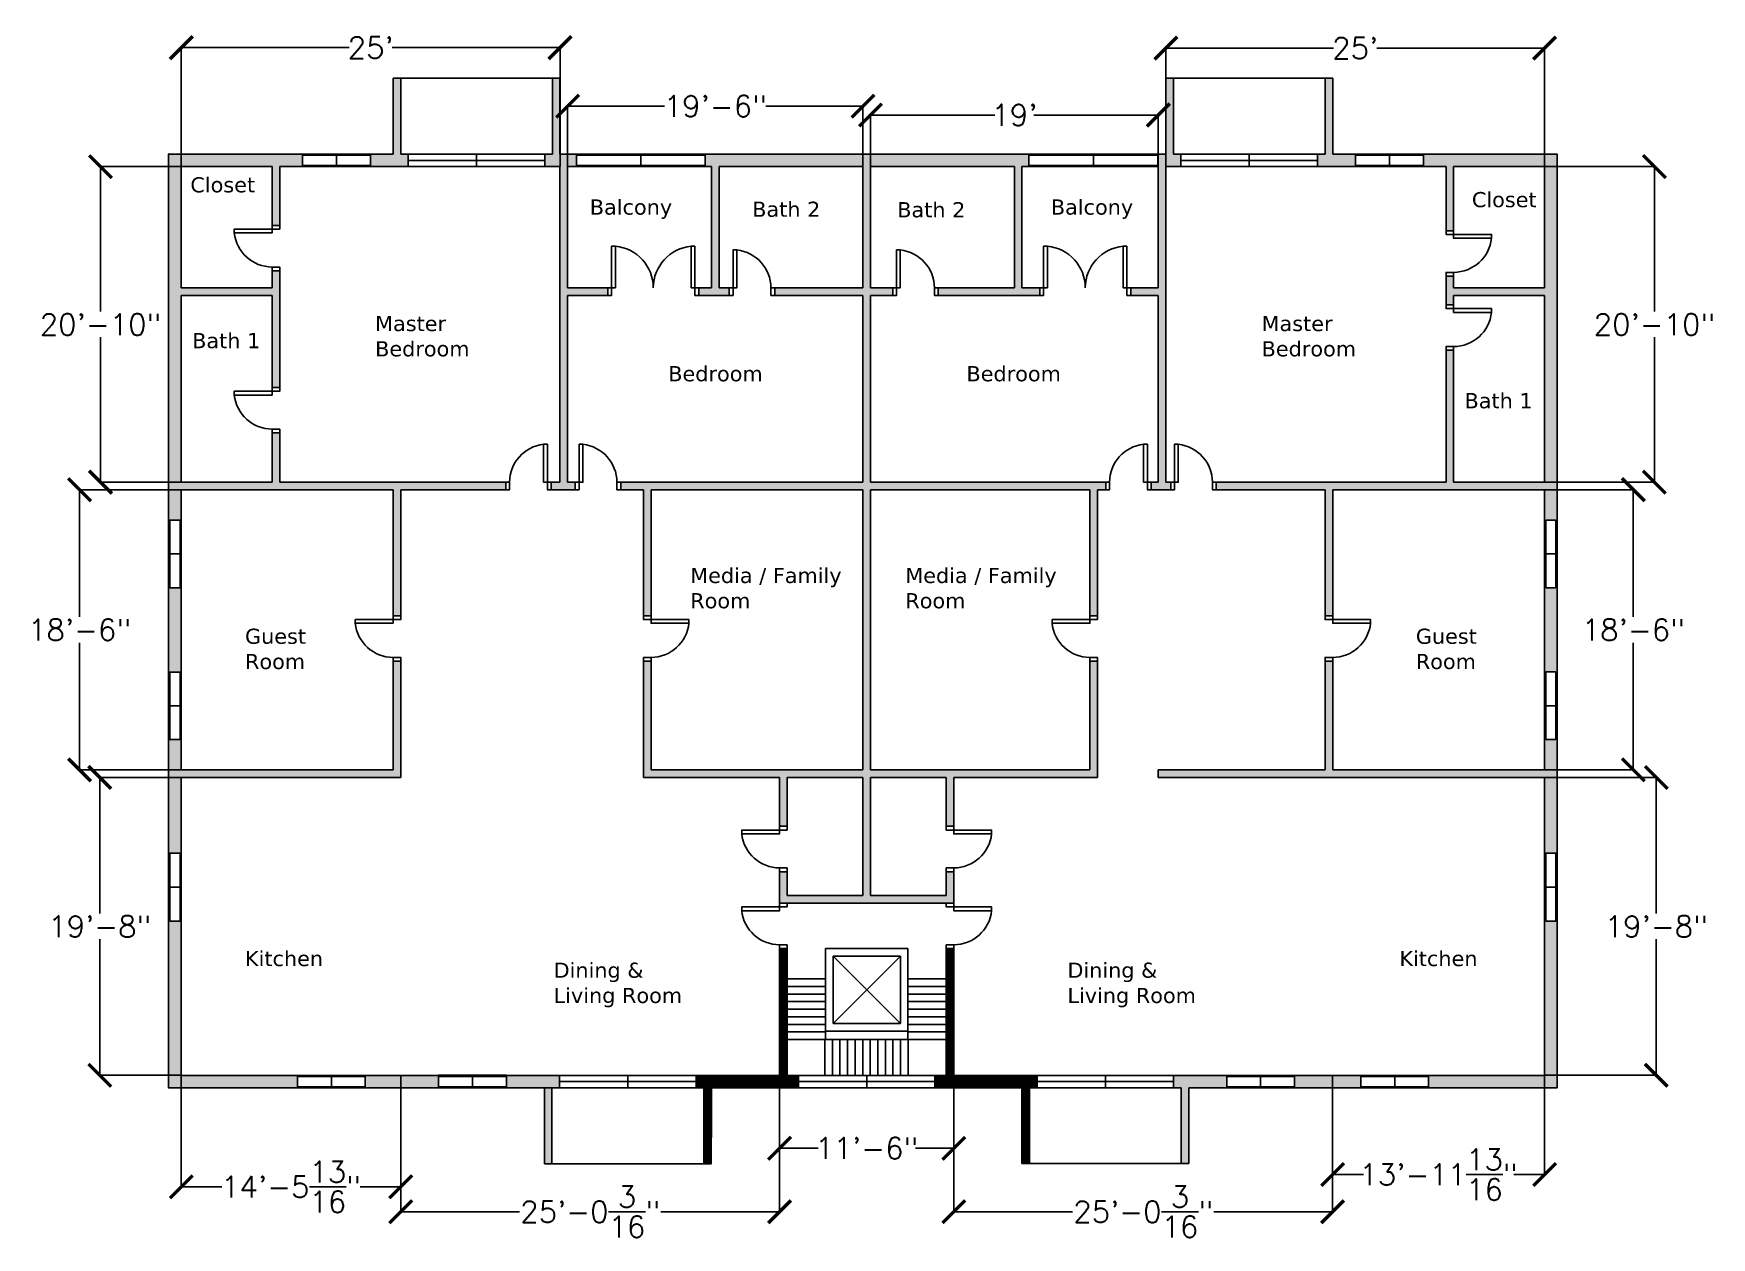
# Model space of a CAD drawing. Header units: feet. Extents: x -106 to 3106, y -822 to 214.
# Drawn here: x 1777 to 3106, y -740 to 214 of the extents above; entities that cross this region are included whole.
import ezdxf

# ---------------------------------------------------------------- set-up
doc = ezdxf.new("R2010")
doc.units = ezdxf.units.FT
doc.header["$MEASUREMENT"] = 0
doc.styles.get("Standard").update_dxf_attribs({"font": 'simplex.shx', "height": 17})
doc.dimstyles.new('DIM-MA', dxfattribs={"dimtxt": 17, "dimasz": 18, "dimexe": 0.18, "dimexo": 0.0625, "dimgap": 0.09, "dimtad": 0, "dimtih": 1, "dimtoh": 1, "dimdec": 4, "dimzin": 0, "dimdsep": 46, "dimlunit": 4, "dimtxsty": 'Standard', "dimblk": 'ARCHTICK', "dimcen": 0, "dimadec": 0, "dimazin": 0, "dimtfac": 1, "dimtdec": 4, "dimtofl": 0, "dimtmove": 0, "dimatfit": 3, "dimfxl": 1, "dimtolj": 1, "dimtzin": 0, "dimarcsym": 0})

msp = doc.modelspace()

# ---------------------------------------------------------------- texts
at = {"char_height": 12, "attachment_point": 1}
for s, insert in [('{\\fVerdana|b0|i0|c0|p34;Closet}', (1901.35588, 100.50465)), ('{\\fVerdana|b0|i0|c0|p34;Balcony}', (2217.7942, 82.88741)), ('{\\fVerdana|b0|i0|c0|p34;Bath 2}', (2346.45354, 81.13833)), ('{\\fVerdana|b0|i0|c0|p34;Bath 2}', (2461.35072, 80.76242)), ('{\\fVerdana|b0|i0|c0|p34;Balcony}', (2583.04149, 82.88741)), ('{\\fVerdana|b0|i0|c0|p34;Closet}', (2916.58671, 88.76926)), ('{\\fVerdana|b0|i0|c0|p34;Master\\PBedroom}', (2047.72005, -9.41875)), ('{\\fVerdana|b0|i0|c0|p34;Master\\PBedroom}', (2750.00566, -9.41875)), ('{\\fVerdana|b0|i0|c0|p34;Bath 1}', (1902.77331, -22.9621)), ('{\\fVerdana|b0|i0|c0|p34;Bedroom}', (2279.93571, -49.16967)), ('{\\fVerdana|b0|i0|c0|p34;Bedroom}', (2516.18469, -49.16967)), ('{\\fVerdana|b0|i0|c0|p34;Bath 1}', (2910.77331, -70.53861)), ('{\\fVerdana|b0|i0|c0|p34;Media / Family Room}', (2297.35567, -209.03327)), ('{\\fVerdana|b0|i0|c0|p34;Media / Family Room}', (2467.73784, -209.03327)), ('{\\fVerdana|b0|i0|c0|p34;Guest\\PRoom}', (1944.6337, -257.20457)), ('{\\fVerdana|b0|i0|c0|p34;Guest\\PRoom}', (2872.17333, -257.20457)), ('{\\fVerdana|b0|i0|c0|p34;Kitchen}', (1944.6337, -512.56296)), ('{\\fVerdana|b0|i0|c0|p34;Kitchen}', (2859.19463, -512.56296)), ('{\\fVerdana|b0|i0|c0|p34;Dining & \\PLiving Room}', (2189.13342, -521.80707)), ('{\\fVerdana|b0|i0|c0|p34;Dining & \\PLiving Room}', (2596.19236, -521.80707))]:
    msp.add_mtext_dynamic_manual_height_columns(s, width=122.5, gutter_width=1, heights=[0], dxfattribs=dict(at, insert=insert))

# ---------------------------------------------------------------- blocks, each defined once
blk = doc.blocks.new('_ArchTick')
at = {"color": 0, "linetype": 'ByBlock', "const_width": 0.15}
blk.add_lwpolyline([(-0.5, -0.5), (0.5, 0.5)], dxfattribs=at)
blk = doc.blocks.new('*D83')
at = {"color": 0, "lineweight": -2, "transparency": 16777216}
for p, q in [((1894.1, -375.1), (1829.4, -375.1)), ((1829.6, -375.1), (1829.6, -482.9)), ((1829.6, -611.1), (1829.6, -503.3)), ((1894.1, -611.1), (1829.4, -611.1))]:
    blk.add_line(p, q, dxfattribs=at)
at = {"layer": 'Defpoints', "color": 0, "transparency": 16777216}
for p in [(1829.6, -375.1), (1894.2, -375.1), (1894.2, -611.1)]:
    blk.add_point(p, dxfattribs=at)
at = {"color": 0, "lineweight": -2, "transparency": 16777216, "xscale": 18, "yscale": 18, "zscale": 18}
for p, rotation in [((1829.6, -375.1), 90), ((1829.6, -611.1), 270)]:
    blk.add_blockref('_ArchTick', p, dxfattribs=dict(at, rotation=rotation))
at = {"color": 0, "transparency": 16777216, "insert": (1829.6, -493.1), "char_height": 17, "attachment_point": 5}
blk.add_mtext('\\A1;19\'-8"', dxfattribs=at)
blk = doc.blocks.new('*D84')
at = {"color": 0, "lineweight": -2, "transparency": 16777216}
for p, q in [((1894.1, -147.1), (1813.4, -147.1)), ((1813.6, -147.1), (1813.6, -247.9)), ((1813.6, -369.1), (1813.6, -268.3)), ((1894.1, -369.1), (1813.4, -369.1))]:
    blk.add_line(p, q, dxfattribs=at)
at = {"layer": 'Defpoints', "color": 0, "transparency": 16777216}
for p in [(1813.6, -147.1), (1894.2, -147.1), (1894.2, -369.1)]:
    blk.add_point(p, dxfattribs=at)
at = {"color": 0, "lineweight": -2, "transparency": 16777216, "xscale": 18, "yscale": 18, "zscale": 18}
for p, rotation in [((1813.6, -147.1), 90), ((1813.6, -369.1), 270)]:
    blk.add_blockref('_ArchTick', p, dxfattribs=dict(at, rotation=rotation))
at = {"color": 0, "transparency": 16777216, "insert": (1813.6, -258.1), "char_height": 17, "attachment_point": 5}
blk.add_mtext('\\A1;18\'-6"', dxfattribs=at)
blk = doc.blocks.new('*D85')
at = {"color": 0, "lineweight": -2, "transparency": 16777216}
for p, q in [((1894.1, 108.9), (1830, 108.9)), ((1830.2, 108.9), (1830.2, -5.9)), ((1830.2, -141.1), (1830.2, -26.3)), ((1894.1, -141.1), (1830, -141.1))]:
    blk.add_line(p, q, dxfattribs=at)
at = {"layer": 'Defpoints', "color": 0, "transparency": 16777216}
for p in [(1830.2, 108.9), (1894.2, 108.9), (1894.2, -141.1)]:
    blk.add_point(p, dxfattribs=at)
at = {"color": 0, "lineweight": -2, "transparency": 16777216, "xscale": 18, "yscale": 18, "zscale": 18}
for p, rotation in [((1830.2, 108.9), 90), ((1830.2, -141.1), 270)]:
    blk.add_blockref('_ArchTick', p, dxfattribs=dict(at, rotation=rotation))
at = {"color": 0, "transparency": 16777216, "insert": (1830.2, -16.1), "char_height": 17, "attachment_point": 5}
blk.add_mtext('\\A1;20\'-10"', dxfattribs=at)
blk = doc.blocks.new('*D86')
at = {"color": 0, "lineweight": -2, "transparency": 16777216}
for p, q in [((1894.2, -611.2), (1894.2, -699.5)), ((2068, -621.2), (2068, -699.5)), ((1894.2, -699.4), (1926.3, -699.4)), ((2068, -699.4), (2035.8, -699.4))]:
    blk.add_line(p, q, dxfattribs=at)
at = {"layer": 'Defpoints', "color": 0, "transparency": 16777216}
for p in [(1894.2, -611.1), (2068, -621.1), (2068, -699.4)]:
    blk.add_point(p, dxfattribs=at)
at = {"color": 0, "lineweight": -2, "transparency": 16777216, "xscale": 18, "yscale": 18, "zscale": 18, "rotation": 180}
blk.add_blockref('_ArchTick', (1894.2, -699.4), dxfattribs=at)
at = {"color": 0, "lineweight": -2, "transparency": 16777216, "xscale": 18, "yscale": 18, "zscale": 18}
blk.add_blockref('_ArchTick', (2068, -699.4), dxfattribs=at)
at = {"color": 0, "transparency": 16777216, "insert": (1981.1, -699.4), "char_height": 17, "attachment_point": 5}
blk.add_mtext('\\A1;14\'-5{\\H1x;\\S13/16;}"', dxfattribs=at)
blk = doc.blocks.new('*D87')
at = {"color": 0, "lineweight": -2, "transparency": 16777216}
for p, q in [((2068, -611.2), (2068, -719.3)), ((2368.2, -611.2), (2368.2, -719.3)), ((2068, -719.2), (2162.1, -719.2)), ((2368.2, -719.2), (2274, -719.2))]:
    blk.add_line(p, q, dxfattribs=at)
at = {"layer": 'Defpoints', "color": 0, "transparency": 16777216}
for p in [(2068, -611.1), (2368.2, -611.1), (2068, -719.2)]:
    blk.add_point(p, dxfattribs=at)
at = {"color": 0, "lineweight": -2, "transparency": 16777216, "xscale": 18, "yscale": 18, "zscale": 18, "rotation": 180}
blk.add_blockref('_ArchTick', (2068, -719.2), dxfattribs=at)
at = {"color": 0, "lineweight": -2, "transparency": 16777216, "xscale": 18, "yscale": 18, "zscale": 18}
blk.add_blockref('_ArchTick', (2368.2, -719.2), dxfattribs=at)
at = {"color": 0, "transparency": 16777216, "insert": (2218.1, -719.2), "char_height": 17, "attachment_point": 5}
blk.add_mtext('\\A1;25\'-0{\\H1x;\\S3/16;}"', dxfattribs=at)
blk = doc.blocks.new('*D88')
at = {"color": 0, "lineweight": -2, "transparency": 16777216}
for p, q in [((2368.2, -611.2), (2368.2, -669.1)), ((2506.2, -611.2), (2506.2, -669.1)), ((2368.2, -668.9), (2398.6, -668.9)), ((2506.2, -668.9), (2475.7, -668.9))]:
    blk.add_line(p, q, dxfattribs=at)
at = {"layer": 'Defpoints', "color": 0, "transparency": 16777216}
for p in [(2368.2, -611.1), (2506.2, -611.1), (2506.2, -668.9)]:
    blk.add_point(p, dxfattribs=at)
at = {"color": 0, "lineweight": -2, "transparency": 16777216, "xscale": 18, "yscale": 18, "zscale": 18, "rotation": 180}
blk.add_blockref('_ArchTick', (2368.2, -668.9), dxfattribs=at)
at = {"color": 0, "lineweight": -2, "transparency": 16777216, "xscale": 18, "yscale": 18, "zscale": 18}
blk.add_blockref('_ArchTick', (2506.2, -668.9), dxfattribs=at)
at = {"color": 0, "transparency": 16777216, "insert": (2437.2, -668.9), "char_height": 17, "attachment_point": 5}
blk.add_mtext('\\A1;11\'-6"', dxfattribs=at)
blk = doc.blocks.new('*D89')
at = {"color": 0, "lineweight": -2, "transparency": 16777216}
for p, q in [((2806.3, -611.2), (2806.3, -689.9)), ((2974.2, -611.2), (2974.2, -689.9)), ((2806.3, -689.7), (2830.7, -689.7)), ((2974.2, -689.7), (2949.8, -689.7))]:
    blk.add_line(p, q, dxfattribs=at)
at = {"layer": 'Defpoints', "color": 0, "transparency": 16777216}
for p in [(2806.3, -611.1), (2974.2, -611.1), (2974.2, -689.7)]:
    blk.add_point(p, dxfattribs=at)
at = {"color": 0, "lineweight": -2, "transparency": 16777216, "xscale": 18, "yscale": 18, "zscale": 18, "rotation": 180}
blk.add_blockref('_ArchTick', (2806.3, -689.7), dxfattribs=at)
at = {"color": 0, "lineweight": -2, "transparency": 16777216, "xscale": 18, "yscale": 18, "zscale": 18}
blk.add_blockref('_ArchTick', (2974.2, -689.7), dxfattribs=at)
at = {"color": 0, "transparency": 16777216, "insert": (2890.2, -689.7), "char_height": 17, "attachment_point": 5}
blk.add_mtext('\\A1;13\'-11{\\H1x;\\S13/16;}"', dxfattribs=at)
blk = doc.blocks.new('*D82')
at = {"color": 0, "lineweight": -2, "transparency": 16777216}
for p, q in [((2506.2, -621.2), (2506.2, -719.3)), ((2806.3, -621.2), (2806.3, -719.3)), ((2506.2, -719.2), (2600.3, -719.2)), ((2806.3, -719.2), (2712.2, -719.2))]:
    blk.add_line(p, q, dxfattribs=at)
at = {"layer": 'Defpoints', "color": 0, "transparency": 16777216}
for p in [(2506.2, -621.1), (2806.3, -621.1), (2506.2, -719.2)]:
    blk.add_point(p, dxfattribs=at)
at = {"color": 0, "lineweight": -2, "transparency": 16777216, "xscale": 18, "yscale": 18, "zscale": 18, "rotation": 180}
blk.add_blockref('_ArchTick', (2506.2, -719.2), dxfattribs=at)
at = {"color": 0, "lineweight": -2, "transparency": 16777216, "xscale": 18, "yscale": 18, "zscale": 18}
blk.add_blockref('_ArchTick', (2806.3, -719.2), dxfattribs=at)
at = {"color": 0, "transparency": 16777216, "insert": (2656.2, -719.2), "char_height": 17, "attachment_point": 5}
blk.add_mtext('\\A1;25\'-0{\\H1x;\\S3/16;}"', dxfattribs=at)
blk = doc.blocks.new('*D90')
at = {"color": 0, "lineweight": -2, "transparency": 16777216}
for p, q in [((2974.2, -375.1), (3062.9, -375.1)), ((3062.7, -375.1), (3062.7, -482.9)), ((3062.7, -611.1), (3062.7, -503.3)), ((2974.2, -611.1), (3062.9, -611.1))]:
    blk.add_line(p, q, dxfattribs=at)
at = {"layer": 'Defpoints', "color": 0, "transparency": 16777216}
for p in [(2974.2, -375.1), (3062.7, -375.1), (2974.2, -611.1)]:
    blk.add_point(p, dxfattribs=at)
at = {"color": 0, "lineweight": -2, "transparency": 16777216, "xscale": 18, "yscale": 18, "zscale": 18}
for p, rotation in [((3062.7, -375.1), 90), ((3062.7, -611.1), 270)]:
    blk.add_blockref('_ArchTick', p, dxfattribs=dict(at, rotation=rotation))
at = {"color": 0, "transparency": 16777216, "insert": (3062.7, -493.1), "char_height": 17, "attachment_point": 5}
blk.add_mtext('\\A1;19\'-8"', dxfattribs=at)
blk = doc.blocks.new('*D91')
at = {"color": 0, "lineweight": -2, "transparency": 16777216}
for p, q in [((2974.2, -147.1), (3044.7, -147.1)), ((3044.5, -147.1), (3044.5, -247.9)), ((3044.5, -369.1), (3044.5, -268.3)), ((2974.2, -369.1), (3044.7, -369.1))]:
    blk.add_line(p, q, dxfattribs=at)
at = {"layer": 'Defpoints', "color": 0, "transparency": 16777216}
for p in [(2974.2, -147.1), (3044.5, -147.1), (2974.2, -369.1)]:
    blk.add_point(p, dxfattribs=at)
at = {"color": 0, "lineweight": -2, "transparency": 16777216, "xscale": 18, "yscale": 18, "zscale": 18}
for p, rotation in [((3044.5, -147.1), 90), ((3044.5, -369.1), 270)]:
    blk.add_blockref('_ArchTick', p, dxfattribs=dict(at, rotation=rotation))
at = {"color": 0, "transparency": 16777216, "insert": (3044.5, -258.1), "char_height": 17, "attachment_point": 5}
blk.add_mtext('\\A1;18\'-6"', dxfattribs=at)
blk = doc.blocks.new('*D92')
at = {"color": 0, "lineweight": -2, "transparency": 16777216}
for p, q in [((2974.2, 108.9), (3061.4, 108.9)), ((3061.2, 108.9), (3061.2, -5.9)), ((3061.2, -141.1), (3061.2, -26.3)), ((2974.2, -141.1), (3061.4, -141.1))]:
    blk.add_line(p, q, dxfattribs=at)
at = {"layer": 'Defpoints', "color": 0, "transparency": 16777216}
for p in [(2974.2, 108.9), (3061.2, 108.9), (2974.2, -141.1)]:
    blk.add_point(p, dxfattribs=at)
at = {"color": 0, "lineweight": -2, "transparency": 16777216, "xscale": 18, "yscale": 18, "zscale": 18}
for p, rotation in [((3061.2, 108.9), 90), ((3061.2, -141.1), 270)]:
    blk.add_blockref('_ArchTick', p, dxfattribs=dict(at, rotation=rotation))
at = {"color": 0, "transparency": 16777216, "insert": (3061.2, -16.1), "char_height": 17, "attachment_point": 5}
blk.add_mtext('\\A1;20\'-10"', dxfattribs=at)
blk = doc.blocks.new('*D93')
at = {"color": 0, "lineweight": -2, "transparency": 16777216}
for p, q in [((2200.2, 108.9), (2200.2, 157)), ((2200.2, 156.8), (2277, 156.8)), ((2434.2, 156.8), (2357.3, 156.8)), ((2434.2, 108.9), (2434.2, 157))]:
    blk.add_line(p, q, dxfattribs=at)
at = {"layer": 'Defpoints', "color": 0, "transparency": 16777216}
for p in [(2200.2, 156.8), (2200.2, 108.9), (2434.2, 108.9)]:
    blk.add_point(p, dxfattribs=at)
at = {"color": 0, "lineweight": -2, "transparency": 16777216, "xscale": 18, "yscale": 18, "zscale": 18, "rotation": 180}
blk.add_blockref('_ArchTick', (2200.2, 156.8), dxfattribs=at)
at = {"color": 0, "lineweight": -2, "transparency": 16777216, "xscale": 18, "yscale": 18, "zscale": 18}
blk.add_blockref('_ArchTick', (2434.2, 156.8), dxfattribs=at)
at = {"color": 0, "transparency": 16777216, "insert": (2317.2, 156.8), "char_height": 17, "attachment_point": 5}
blk.add_mtext('\\A1;19\'-6"', dxfattribs=at)
blk = doc.blocks.new('*D94')
at = {"color": 0, "lineweight": -2, "transparency": 16777216}
for p, q in [((2440.2, 108.9), (2440.2, 150)), ((2440.2, 149.8), (2538.7, 149.8)), ((2668.2, 149.8), (2569.6, 149.8)), ((2668.2, 108.9), (2668.2, 150))]:
    blk.add_line(p, q, dxfattribs=at)
at = {"layer": 'Defpoints', "color": 0, "transparency": 16777216}
for p in [(2668.2, 149.8), (2440.2, 108.9), (2668.2, 108.9)]:
    blk.add_point(p, dxfattribs=at)
at = {"color": 0, "lineweight": -2, "transparency": 16777216, "xscale": 18, "yscale": 18, "zscale": 18, "rotation": 180}
blk.add_blockref('_ArchTick', (2440.2, 149.8), dxfattribs=at)
at = {"color": 0, "lineweight": -2, "transparency": 16777216, "xscale": 18, "yscale": 18, "zscale": 18}
blk.add_blockref('_ArchTick', (2668.2, 149.8), dxfattribs=at)
at = {"color": 0, "transparency": 16777216, "insert": (2554.2, 149.8), "char_height": 17, "attachment_point": 5}
blk.add_mtext("\\A1;19'", dxfattribs=at)
blk = doc.blocks.new('*D95')
at = {"color": 0, "lineweight": -2, "transparency": 16777216}
for p, q in [((1894.2, 108.9), (1894.2, 203.4)), ((1894.2, 203.2), (2027.1, 203.2)), ((2194.2, 203.2), (2061.2, 203.2)), ((2194.2, 108.9), (2194.2, 203.4))]:
    blk.add_line(p, q, dxfattribs=at)
at = {"layer": 'Defpoints', "color": 0, "transparency": 16777216}
for p in [(1894.2, 203.2), (1894.2, 108.9), (2194.2, 108.9)]:
    blk.add_point(p, dxfattribs=at)
at = {"color": 0, "lineweight": -2, "transparency": 16777216, "xscale": 18, "yscale": 18, "zscale": 18, "rotation": 180}
blk.add_blockref('_ArchTick', (1894.2, 203.2), dxfattribs=at)
at = {"color": 0, "lineweight": -2, "transparency": 16777216, "xscale": 18, "yscale": 18, "zscale": 18}
blk.add_blockref('_ArchTick', (2194.2, 203.2), dxfattribs=at)
at = {"color": 0, "transparency": 16777216, "insert": (2044.2, 203.2), "char_height": 17, "attachment_point": 5}
blk.add_mtext("\\A1;25'", dxfattribs=at)
blk = doc.blocks.new('*D96')
at = {"color": 0, "lineweight": -2, "transparency": 16777216}
for p, q in [((2674.2, 108.9), (2674.2, 203)), ((2674.2, 202.8), (2807.1, 202.8)), ((2974.2, 202.8), (2841.2, 202.8)), ((2974.2, 108.9), (2974.2, 203))]:
    blk.add_line(p, q, dxfattribs=at)
at = {"layer": 'Defpoints', "color": 0, "transparency": 16777216}
for p in [(2974.2, 202.8), (2674.2, 108.9), (2974.2, 108.9)]:
    blk.add_point(p, dxfattribs=at)
at = {"color": 0, "lineweight": -2, "transparency": 16777216, "xscale": 18, "yscale": 18, "zscale": 18, "rotation": 180}
blk.add_blockref('_ArchTick', (2674.2, 202.8), dxfattribs=at)
at = {"color": 0, "lineweight": -2, "transparency": 16777216, "xscale": 18, "yscale": 18, "zscale": 18}
blk.add_blockref('_ArchTick', (2974.2, 202.8), dxfattribs=at)
at = {"color": 0, "transparency": 16777216, "insert": (2824.2, 202.8), "char_height": 17, "attachment_point": 5}
blk.add_mtext("\\A1;25'", dxfattribs=at)

# ---------------------------------------------------------------- dimensions: what is measured, and where the dimension line sits
for base, p1, p2, picture, middle in [((1894.15462, 203.20342), (2194.15462, 108.88719), (1894.15462, 108.88719), '*D95', (2044.15462, 203.20342)), ((2974.15462, 202.82342), (2674.15462, 108.88719), (2974.15462, 108.88719), '*D96', (2824.15462, 202.82342)), ((2200.15462, 156.81423), (2434.15462, 108.88719), (2200.15462, 108.88719), '*D93', (2317.15462, 156.81423)), ((2668.15462, 149.82162), (2440.15462, 108.88719), (2668.15462, 108.86575), '*D94', (2554.15462, 149.82162)), ((2067.96712, -699.35108), (1894.15462, -611.11281), (2067.96712, -621.11049), '*D86', (1981.06087, -699.35108)), ((2067.96712, -719.16653), (2368.15462, -611.11281), (2067.96712, -611.11281), '*D87', (2218.06087, -719.16653)), ((2506.15462, -668.90688), (2368.15462, -611.11281), (2506.15462, -611.11281), '*D88', (2437.15462, -668.90688)), ((2974.15462, -689.73339), (2806.34212, -611.11281), (2974.15462, -611.11281), '*D89', (2890.24837, -689.73339)), ((2506.15462, -719.16653), (2806.34212, -621.11281), (2506.15462, -621.11281), '*D82', (2656.24837, -719.16653))]:
    dim = msp.add_linear_dim(base=base, p1=p1, p2=p2, dimstyle='DIM-MA')
    dim.commit()
    dim.dimension.update_dxf_attribs({"geometry": picture, "text_midpoint": middle})
for base, p1, p2, picture, middle in [((1830.17662, 108.88719), (1894.15462, -141.11281), (1894.15462, 108.88719), '*D85', (1830.17662, -16.11281)), ((3061.21645, 108.88719), (2974.15462, -141.11281), (2974.15462, 108.88719), '*D92', (3061.21645, -16.11281)), ((1829.58482, -375.11281), (1894.15462, -611.11281), (1894.15462, -375.11281), '*D83', (1829.58482, -493.11281)), ((3062.70771, -375.11281), (2974.15462, -611.11281), (2974.15462, -375.11281), '*D90', (3062.70771, -493.11281))]:
    dim = msp.add_linear_dim(base=base, p1=p1, p2=p2, angle=90, dimstyle='DIM-MA')
    dim.commit()
    dim.dimension.update_dxf_attribs({"geometry": picture, "text_midpoint": middle, "dimtype": 160})
for base, p1, p2, picture, middle in [((1813.5613, -147.11281), (1894.15462, -369.11281), (1894.15462, -147.11281), '*D84', (1813.5613, -258.11281)), ((3044.49004, -147.11281), (2974.15462, -369.11281), (2974.15462, -147.11281), '*D91', (3044.49004, -258.11281))]:
    dim = msp.add_linear_dim(base=base, p1=p1, p2=p2, angle=90, dimstyle='DIM-MA')
    dim.commit()
    dim.dimension.update_dxf_attribs({"geometry": picture, "text_midpoint": middle})

# ---------------------------------------------------------------- hatches: boundary and pattern name
for points in [[(2073.96712, 118.88719), (2067.96712, 118.88719), (2067.96712, 178.88719), (2061.96712, 178.88719), (2061.96712, 118.88719), (1990.15462, 118.88719), (1990.15462, 117.88719), (2043.96712, 117.88719), (2043.96712, 109.88719), (1990.15462, 109.88719), (1990.15462, 108.88719), (2043.96712, 108.88719), (2061.96712, 108.88719), (2073.96712, 108.88719)], [(2232.11375, 12.88719), (2200.15462, 12.88719), (2200.15462, 108.88719), (2207.31342, 108.88719), (2207.31342, 109.88719), (2207.31342, 117.88719), (2207.31342, 118.88719), (2194.15462, 118.88719), (2194.15462, 178.88719), (2188.15462, 178.88719), (2188.15462, 118.88719), (2182.15462, 118.88719), (2182.15462, 108.88719), (2194.15462, 108.88719), (2194.15462, -141.11281), (2187.20247, -141.11281), (2187.20247, -147.11281), (2206.28798, -147.11281), (2206.28798, -141.11281), (2200.15462, -141.11281), (2200.15462, 6.88719), (2232.11375, 6.88719)], [(2674.15462, 108.88719), (2686.15462, 108.88719), (2686.15462, 118.88719), (2680.15462, 118.88719), (2680.15462, 178.88719), (2674.15462, 178.88719), (2674.15462, 118.88719), (2667.71681, 118.88719), (2667.71681, 108.88719), (2668.15462, 108.88719), (2668.15462, 12.88719), (2646.32936, 12.88719), (2646.32936, 6.88719), (2668.15462, 6.88719), (2668.15462, -141.11281), (2662.51353, -141.11281), (2662.51353, -147.11281), (2678.04778, -147.11281), (2678.04778, -141.11281), (2674.15462, -141.11281)], [(2824.34212, 117.88719), (2824.34212, 118.88719), (2806.34212, 118.88719), (2806.34212, 178.88719), (2800.34212, 178.88719), (2800.34212, 118.88719), (2794.34212, 118.88719), (2794.34212, 108.88719), (2824.34212, 108.88719), (2824.34212, 109.88719), (2824.34212, 109.88719), (2824.34212, 117.88719)], [(1894.15462, 6.88719), (1966.15462, 6.88719), (1966.15462, -66.12012), (1972.15462, -66.12012), (1972.15462, 6.88719), (1972.15462, 12.88719), (1972.15462, 26.37128), (1966.15462, 26.37128), (1966.15462, 12.88719), (1894.15462, 12.88719), (1894.15462, 108.88719), (1966.15462, 108.88719), (1966.15462, 62.37128), (1972.15462, 62.37128), (1972.15462, 108.88719), (1990.15462, 108.88719), (1990.15462, 117.88719), (1990.15462, 118.88719), (1884.15462, 118.88719), (1884.15462, -171.11281), (1894.15462, -171.11281), (1894.15462, -147.11281), (2061.96712, -147.11281), (2061.96712, -246.94021), (2067.96712, -246.94021), (2067.96712, -147.11281), (2151.20247, -147.11281), (2151.20247, -141.11281), (1972.15462, -141.11281), (1972.15462, -102.12012), (1966.15462, -102.12012), (1966.15462, -141.11281), (1894.15462, -141.11281)], [(2440.15462, -147.11281), (2613.96712, -147.11281), (2613.96712, -246.94021), (2619.96712, -246.94021), (2619.96712, -147.11281), (2626.51353, -147.11281), (2626.51353, -141.11281), (2440.15462, -141.11281), (2440.15462, 6.88719), (2457.79888, 6.88719), (2457.79888, 12.88719), (2440.15462, 12.88719), (2440.15462, 108.88719), (2554.15462, 108.88719), (2554.15462, 12.88719), (2493.79888, 12.88719), (2493.79888, 6.88719), (2574.32936, 6.88719), (2574.32936, 12.88719), (2560.15462, 12.88719), (2560.15462, 108.88719), (2565.71681, 108.88719), (2565.71681, 118.88719), (2207.31342, 118.88719), (2207.31342, 117.88719), (2309.31342, 117.88719), (2309.31342, 109.88719), (2207.31342, 109.88719), (2207.31342, 108.88719), (2314.15462, 108.88719), (2314.15462, 12.88719), (2304.11375, 12.88719), (2304.11375, 6.88719), (2328.32057, 6.88719), (2328.32057, 12.88719), (2320.15462, 12.88719), (2320.15462, 108.88719), (2434.15462, 108.88719), (2434.15462, 12.88719), (2364.32057, 12.88719), (2364.32057, 6.88719), (2434.15462, 6.88719), (2434.15462, -141.11281), (2266.34212, -141.11281), (2260.34212, -141.11281), (2242.28798, -141.11281), (2242.28798, -147.11281), (2260.34212, -147.11281), (2260.34212, -246.94021), (2266.34212, -246.94021), (2266.34212, -147.11281), (2434.15462, -147.11281), (2434.15462, -369.11281), (2266.34212, -369.11281), (2266.34212, -282.94021), (2260.34212, -282.94021), (2260.34212, -375.11281), (2368.15462, -375.11281), (2368.15462, -413.78748), (2374.15462, -413.78748), (2374.15462, -375.11281), (2434.15462, -375.11281), (2434.15462, -468.71281), (2374.15462, -468.71281), (2374.15462, -449.78748), (2368.15462, -449.78748), (2368.15462, -474.71281), (2434.15462, -474.71281), (2440.15462, -474.71281), (2506.15462, -474.71281), (2506.15462, -449.78748), (2500.15462, -449.78748), (2500.15462, -468.71281), (2440.15462, -468.71281), (2440.15462, -375.11281), (2500.15462, -375.11281), (2500.15462, -413.78748), (2506.15462, -413.78748), (2506.15462, -375.11281), (2619.96712, -375.11281), (2619.96712, -282.94021), (2613.96712, -282.94021), (2613.96712, -369.11281), (2440.15462, -369.11281)], [(1894.15462, -435.11281), (1893.15462, -435.11281), (1893.15462, -488.92531), (1885.15462, -488.92531), (1885.15462, -435.11281), (1884.15462, -435.11281), (1884.15462, -621.11281), (1986.21745, -621.11281), (1986.21745, -611.11281), (1894.15462, -611.11281)], [(2984.15462, -435.11281), (2983.15462, -435.11281), (2983.15462, -488.92531), (2975.15462, -488.92531), (2975.15462, -435.11281), (2974.15462, -435.11281), (2974.15462, -488.92531), (2974.15462, -611.11281), (2882.34212, -611.11281), (2882.34212, -612.11049), (2882.34212, -620.11049), (2882.34212, -621.11281), (2984.15462, -621.11281)], [(2098.029, -612.11049), (2151.8415, -612.11049), (2151.8415, -611.11281), (2098.029, -611.11281), (1986.21745, -611.11281), (1986.21745, -612.09807), (2039.77962, -612.09807), (2039.77962, -620.09807), (1986.21745, -620.09807), (1986.21745, -621.09807), (2040.02995, -621.09807), (2040.02995, -621.11281), (2067.96712, -621.11281), (2067.96712, -621.11049), (2098.029, -621.11049), (2151.8415, -621.11049), (2151.8415, -620.11281), (2098.029, -620.11281)], [(2193.8415, -611.11281), (2151.8415, -611.11281), (2151.84151, -621.11281), (2181.8415, -621.11281), (2181.8415, -621.11281), (2193.8415, -621.11281)], [(2722.34727, -612.11281), (2722.34727, -611.11281), (2680.34728, -611.11281), (2680.34728, -621.07194), (2686.34728, -621.07194), (2686.34728, -681.07194), (2692.34728, -681.07194), (2692.34728, -621.11281), (2722.34727, -621.11281), (2722.34727, -620.11281)], [(2828.52962, -612.11049), (2882.34212, -612.11049), (2882.34212, -611.11281), (2806.34212, -611.11281), (2800.34212, -611.11281), (2722.34727, -611.11281), (2722.34727, -612.11281), (2776.15978, -612.11281), (2776.15978, -620.11281), (2722.34727, -620.11281), (2722.34727, -621.11281), (2776.15977, -621.11281), (2776.15977, -621.11281), (2828.52962, -621.11281), (2828.52962, -621.11049), (2882.34212, -621.11049), (2882.34212, -620.11049), (2828.52962, -620.11049)], [(2187.8415, -621.11281), (2181.8415, -621.11281), (2181.8415, -681.11512), (2187.8415, -681.11512)]]:
    msp.add_hatch(color=256).paths.add_polyline_path(points)
h = msp.add_hatch(color=256)
h.paths.add_polyline_path([(2984.15462, 118.88719), (2878.15462, 118.88719), (2878.15462, 108.88719), (2896.15462, 108.88719), (2896.15462, 58.14291), (2902.15462, 58.14291), (2902.15462, 108.88719), (2974.15462, 108.88719), (2974.15462, 12.88719), (2902.15462, 12.88719), (2902.15462, 22.14291), (2896.15462, 22.14291), (2896.15462, -0.62566), (2902.15462, -0.62566), (2902.15462, 6.88719), (2974.15462, 6.88719), (2974.15462, -141.11281), (2902.15462, -141.11281), (2902.15462, -36.62566), (2896.15462, -36.62566), (2896.15462, -141.11281), (2714.04778, -141.11281), (2714.04778, -147.11281), (2800.34212, -147.11281), (2800.34212, -246.94021), (2806.34212, -246.94021), (2806.34212, -147.11281), (2974.15462, -147.11281), (2974.15462, -369.11281), (2806.34212, -369.11281), (2806.34212, -282.94021), (2800.34212, -282.94021), (2800.34212, -369.11281), (2668.15462, -369.11281), (2668.15462, -375.11281), (2800.34212, -375.11281), (2806.34212, -375.11281), (2974.15462, -375.11281), (2974.15462, -435.11281), (2975.15462, -435.11281), (2983.15462, -435.11281), (2984.15462, -435.11281)])
h.paths.add_polyline_path([(2975.15462, -345.11281), (2975.15462, -291.30031), (2983.15462, -291.30031), (2983.15462, -345.11281)], flags=16)
h.paths.add_polyline_path([(2975.15462, -224.92531), (2975.15462, -171.11281), (2983.15462, -171.11281), (2983.15462, -224.92531)], flags=16)
h = msp.add_hatch(color=256)
h.paths.add_polyline_path([(1894.15462, -224.92531), (1893.15462, -224.92531), (1885.15462, -224.92531), (1884.15462, -224.92531), (1884.15462, -291.30031), (1884.15694, -291.30031), (1884.15694, -345.11281), (1884.15462, -345.11281), (1884.15462, -621.11281), (1986.21745, -621.11281), (1986.21745, -611.11281), (1894.15462, -611.11281), (1894.15462, -375.11281), (2067.96712, -375.11281), (2067.96712, -282.94021), (2061.96712, -282.94021), (2061.96712, -369.11281), (1894.15462, -369.11281)])
h.paths.add_polyline_path([(1893.15694, -291.55064), (1893.15694, -345.11281), (1885.15694, -345.11281), (1885.15694, -291.55064)], flags=16)
h.paths.add_polyline_path([(1893.15462, -435.11281), (1893.15462, -488.92531), (1885.15462, -488.92531), (1885.15462, -435.11281)], flags=16)
h = msp.add_hatch()
h.set_pattern_fill('ANSI31', color=256)
h.set_pattern_definition([(45, (1883.43044, 78.78299), (-0.088388348, 0.088388348), [])])
h.paths.add_polyline_path([(2383.06088, -611.11281), (2374.15462, -611.11281), (2374.15462, -510.71281), (2368.15462, -510.71281), (2368.15462, -611.11281), (2302.029, -611.11281), (2302.029, -621.11512), (2308.029, -621.11512), (2308.029, -681.11512), (2314.029, -681.11512), (2314.029, -621.11281), (2383.06088, -621.11281)])
h.paths.add_polyline_path([(2572.15978, -611.11281), (2506.15462, -611.11281), (2506.15462, -510.71281), (2500.15462, -510.71281), (2500.15462, -611.11281), (2491.24837, -611.11281), (2491.24837, -621.11281), (2560.15978, -621.11281), (2560.15978, -681.07194), (2566.15978, -681.07194), (2566.15978, -621.07194), (2572.15978, -621.07194)])

# ---------------------------------------------------------------- linework, layer by layer
for p, q in [((2061.96712, 118.88719), (2061.96712, 178.88719)), ((2061.96712, 178.88719), (2061.96712, 118.88719)), ((2067.96712, 178.88719), (2061.96712, 178.88719)), ((2067.96712, 118.88719), (2067.96712, 178.88719)), ((2067.96712, 178.88719), (2067.96712, 118.88719)), ((2188.15462, 178.88719), (2188.15462, 118.88719)), ((2188.15462, 178.88719), (2194.15462, 178.88719)), ((2194.15462, 178.88719), (2194.15462, 118.88719)), ((2674.15462, 118.88719), (2674.15462, 178.88719)), ((2674.15462, 178.88719), (2674.15462, 118.88719)), ((2680.15462, 178.88719), (2674.15462, 178.88719)), ((2680.15462, 118.88719), (2680.15462, 178.88719)), ((2680.15462, 178.88719), (2680.15462, 118.88719)), ((2800.34212, 178.88719), (2800.34212, 118.88719)), ((2800.34212, 178.88719), (2806.34212, 178.88719)), ((2806.34212, 178.88719), (2806.34212, 118.88719)), ((2067.96713, 128.88719), (2067.96713, 118.88719)), ((2067.96713, 128.88719), (2067.96713, 118.88719)), ((2680.15463, 128.88719), (2680.15463, 118.88719)), ((2680.15463, 128.88719), (2680.15463, 118.88719)), ((1884.16937, 119.13752), (1884.15462, 119.13752)), ((1884.15462, 118.88719), (1884.15462, -621.11281)), ((1894.15462, 108.88719), (1894.15462, 108.88719)), ((1894.15462, 108.88719), (1966.15462, 108.88719)), ((1894.15462, 108.88719), (1894.15462, 12.88719)), ((1894.15462, 108.88719), (1966.15462, 108.88719)), ((1966.15462, 108.88719), (1966.15462, 62.37128)), ((1972.15462, 108.88719), (2194.15462, 108.88719)), ((1972.15462, 108.88719), (1972.15462, 62.37128)), ((1972.15462, 108.88719), (2194.15462, 108.88719)), ((1972.15462, 108.88719), (1972.15462, 108.88719)), ((1972.15462, 108.88719), (1972.15462, 108.88719)), ((1972.15462, 108.88719), (2061.96712, 108.88719)), ((1990.15462, 117.88719), (1990.15462, 118.88719)), ((1990.15462, 118.88719), (1990.15462, 117.88719)), ((1990.15462, 117.88719), (2043.96712, 117.88719)), ((1990.15462, 117.88719), (1990.15462, 108.88719)), ((1990.15462, 109.88719), (2043.96712, 109.88719)), ((1990.15462, 108.88719), (2043.96712, 108.88719)), ((2017.06087, 117.88719), (2017.06087, 109.88719)), ((2043.96712, 117.88719), (2043.96712, 109.88719)), ((2043.96712, 117.88719), (2043.96712, 109.88719)), ((2073.96712, 118.88719), (2073.96712, 108.88719)), ((2073.96712, 113.88719), (2182.15462, 113.88719)), ((2128.06087, 118.88719), (2128.06087, 113.88719)), ((2128.06087, 118.88719), (2128.06087, 108.88719)), ((2182.15462, 118.88719), (2182.15462, 108.88719)), ((2194.15462, 108.88719), (2194.15462, -141.11281)), ((2200.15462, 108.88719), (2314.15462, 108.88719)), ((2200.15462, 108.88719), (2200.15462, 12.88719)), ((2200.15462, 108.88719), (2314.15462, 108.88719)), ((2207.31342, 118.88719), (2434.15462, 118.88719)), ((2207.31342, 117.88719), (2207.31342, 118.88719)), ((2207.31342, 117.88719), (2207.31342, 109.88719)), ((2207.31342, 117.88719), (2207.31342, 109.88719)), ((2207.31342, 117.88719), (2309.31342, 117.88719)), ((2207.31342, 117.88719), (2309.31342, 117.88719)), ((2207.31342, 109.88719), (2309.31342, 109.88719)), ((2207.31342, 109.88719), (2207.31342, 108.88719)), ((2207.31342, 108.88719), (2314.15462, 108.88719)), ((2258.31342, 117.88719), (2258.31342, 109.88719)), ((2309.31342, 117.88719), (2309.31342, 109.88719)), ((2314.15462, 108.88719), (2314.15462, 12.88719)), ((2320.15462, 108.88719), (2434.15462, 108.88719)), ((2320.15462, 108.88719), (2320.15462, 12.88719)), ((2320.15462, 108.88719), (2434.15462, 108.88719)), ((2320.15462, 108.88719), (2434.15462, 108.88719)), ((2434.15462, 108.88719), (2434.15462, 12.88719)), ((2440.15462, 108.88719), (2554.15462, 108.88719)), ((2440.15462, 108.88719), (2440.15462, 12.88719)), ((2440.15462, 108.88719), (2554.15462, 108.88719)), ((2554.15462, 108.88719), (2554.15462, 12.88719)), ((2554.15462, 108.88719), (2554.15462, 12.88719)), ((2554.15462, 108.88719), (2554.15462, 12.88719)), ((2560.15462, 108.88719), (2668.15462, 108.88719)), ((2560.15462, 108.88719), (2560.15462, 12.88719)), ((2560.15462, 108.88719), (2668.15462, 108.88719)), ((2565.71681, 108.86575), (2565.71681, 118.88719)), ((2565.71681, 117.88719), (2667.71681, 117.88719)), ((2565.71702, 109.88719), (2667.71702, 109.86575)), ((2616.71681, 117.88719), (2616.71702, 109.87647)), ((2667.71681, 108.86575), (2667.71681, 118.88719)), ((2668.15462, 108.88719), (2668.15462, 12.88719)), ((2674.15462, 108.88719), (2896.15462, 108.88719)), ((2674.15462, 108.88719), (2674.15462, -141.11281)), ((2674.15462, 108.88719), (2896.15462, 108.88719)), ((2686.15462, 118.88719), (2686.15462, 108.88719)), ((2686.15462, 113.88719), (2794.34212, 113.88719)), ((2740.24838, 118.88719), (2740.24838, 113.88719)), ((2740.24838, 118.88719), (2740.24838, 108.88719)), ((2794.34212, 118.88719), (2794.34212, 108.88719)), ((2824.34212, 118.88719), (2824.34212, 108.88719)), ((2824.34212, 117.88719), (2878.15462, 117.88719)), ((2824.34212, 117.88719), (2824.34212, 109.88719)), ((2824.34212, 117.88719), (2878.15462, 117.88719)), ((2824.34212, 109.88719), (2878.15462, 109.88719)), ((2824.34212, 109.88719), (2878.15462, 109.88719)), ((2824.34212, 108.88719), (2878.15462, 108.88719)), ((2824.34212, 108.88719), (2878.15462, 108.88719)), ((2851.24837, 117.88719), (2851.24837, 109.88719)), ((2878.15462, 118.88719), (2878.15462, 108.88719)), ((2878.15462, 117.88719), (2878.15462, 109.88719)), ((2878.15462, 117.88719), (2878.15462, 109.88719)), ((2896.15462, 108.88719), (2896.15462, 58.14291)), ((2902.15462, 108.88719), (2974.15462, 108.88719)), ((2902.15462, 108.88719), (2902.15462, 58.14291)), ((2902.15462, 108.88719), (2974.15462, 108.88719)), ((2974.15462, 108.88719), (2974.15462, 12.88719)), ((1966.15462, 62.37128), (1972.15462, 62.37128)), ((1966.15462, 62.37128), (1972.15462, 62.37128)), ((2902.15462, 58.14291), (2896.15462, 58.14291)), ((2902.15462, 58.14291), (2896.15462, 58.14291)), ((1966.15462, 26.37128), (1966.15462, 12.88719)), ((1966.15462, 26.37128), (1972.15462, 26.37128)), ((1966.15462, 26.37128), (1972.15462, 26.37128)), ((1972.15462, 26.37128), (1972.15462, 12.88719)), ((2896.15462, 22.14291), (2896.15462, -0.62566)), ((2902.15462, 22.14291), (2896.15462, 22.14291)), ((2902.15462, 22.14291), (2896.15462, 22.14291)), ((2902.15462, 22.14291), (2902.15462, 12.88719)), ((1894.15462, 12.88719), (1966.15462, 12.88719)), ((1894.15462, 6.88719), (1894.15462, -141.11281)), ((1894.15462, 6.88719), (1966.15462, 6.88719)), ((1966.15462, 6.88719), (1966.15462, -66.12012)), ((1972.15462, 6.88719), (1972.15462, 12.88719)), ((1972.15462, 6.88719), (1972.15462, -66.12012)), ((2200.15462, 12.88719), (2232.11375, 12.88719)), ((2200.15462, 6.88719), (2200.15462, -141.11281)), ((2200.15462, 6.88719), (2232.11375, 6.88719)), ((2232.11375, 12.88719), (2232.11375, 6.88719)), ((2301.11375, 12.88719), (2301.11375, 6.88719)), ((2304.11375, 12.88719), (2314.15462, 12.88719)), ((2304.11375, 12.88719), (2304.11375, 6.88719)), ((2304.11375, 6.88719), (2328.32057, 6.88719)), ((2320.15462, 12.88719), (2328.32057, 12.88719)), ((2328.32057, 12.88719), (2328.32057, 6.88719)), ((2364.32057, 12.88719), (2434.15462, 12.88719)), ((2364.32057, 12.88719), (2364.32057, 6.88719)), ((2364.32057, 6.88719), (2434.15462, 6.88719)), ((2434.15462, 6.88719), (2434.15462, -141.11281)), ((2440.15462, 12.88719), (2457.79888, 12.88719)), ((2440.15462, 6.88719), (2440.15462, -141.11281)), ((2440.15462, 6.88719), (2457.79888, 6.88719)), ((2457.79888, 12.88719), (2457.79888, 6.88719)), ((2457.79888, 12.88719), (2457.79888, 6.88719)), ((2493.79888, 12.88719), (2554.15462, 12.88719)), ((2493.79888, 12.88719), (2493.79888, 6.88719)), ((2493.79888, 12.88719), (2493.79888, 6.88719)), ((2493.79888, 6.88719), (2574.32936, 6.88719)), ((2560.15462, 12.88719), (2574.32936, 12.88719)), ((2574.32936, 12.88719), (2574.32936, 6.88719)), ((2574.32936, 12.88719), (2574.32936, 6.88719)), ((2643.32936, 12.88719), (2643.32936, 6.88719)), ((2646.32936, 12.88719), (2668.15462, 12.88719)), ((2646.32936, 12.88719), (2646.32936, 6.88719)), ((2646.32936, 12.88719), (2646.32936, 6.88719)), ((2646.32936, 6.88719), (2668.15462, 6.88719)), ((2668.15462, 6.88719), (2668.15462, -141.11281)), ((2902.15462, 12.88719), (2974.15462, 12.88719)), ((2902.15462, 6.88719), (2902.15462, -0.62566)), ((2902.15462, 6.88719), (2974.15462, 6.88719)), ((2974.15462, 6.88719), (2974.15462, -141.11281)), ((2902.15462, -0.62566), (2896.15462, -0.62566)), ((2902.15462, -0.62566), (2896.15462, -0.62566)), ((2896.15462, -36.62566), (2896.15462, -141.11281)), ((2902.15462, -36.62566), (2896.15462, -36.62566)), ((2902.15462, -36.62566), (2896.15462, -36.62566)), ((2902.15462, -36.62566), (2902.15462, -141.11281)), ((1966.15462, -66.12012), (1972.15462, -66.12012)), ((1966.15462, -66.12012), (1972.15462, -66.12012)), ((1966.15462, -102.12012), (1966.15462, -141.11281)), ((1966.15462, -102.12012), (1972.15462, -102.12012)), ((1966.15462, -102.12012), (1972.15462, -102.12012)), ((1972.15462, -102.12012), (1972.15462, -141.11281)), ((1894.15462, -141.11281), (1966.15462, -141.11281)), ((1972.15462, -141.11281), (2151.20247, -141.11281)), ((2151.20247, -141.11281), (2151.20247, -147.11281)), ((2151.20247, -141.11281), (2151.20247, -147.11281)), ((2187.20247, -141.11281), (2194.15462, -141.11281)), ((2187.20247, -141.11281), (2187.20247, -147.11281)), ((2187.20247, -141.11281), (2187.20247, -147.11281)), ((2200.15462, -141.11281), (2206.28798, -141.11281)), ((2206.28798, -141.11281), (2206.28798, -147.11281)), ((2206.28798, -141.11281), (2206.28798, -147.11281)), ((2242.28798, -141.11281), (2260.34212, -141.11281)), ((2242.28798, -141.11281), (2242.28798, -147.11281)), ((2242.28798, -141.11281), (2242.28798, -147.11281)), ((2260.34212, -141.11281), (2266.34212, -141.11281)), ((2266.34212, -141.11281), (2434.15462, -141.11281)), ((2440.15462, -141.11281), (2626.51353, -141.11281)), ((2626.51353, -147.11281), (2626.51353, -141.11281)), ((2626.51353, -141.11281), (2626.51353, -147.11281)), ((2662.51353, -141.11281), (2668.15462, -141.11281)), ((2662.51353, -147.11281), (2662.51353, -141.11281)), ((2662.51353, -141.11281), (2662.51353, -147.11281)), ((2674.15462, -141.11281), (2678.04778, -141.11281)), ((2678.04778, -141.11281), (2678.04778, -147.11281)), ((2678.04778, -141.11281), (2678.04778, -147.11281)), ((2714.04778, -141.11281), (2896.15462, -141.11281)), ((2714.04778, -141.11281), (2714.04778, -147.11281)), ((2714.04778, -141.11281), (2714.04778, -147.11281)), ((2902.15462, -141.11281), (2974.15462, -141.11281)), ((1894.15462, -147.11281), (1894.15462, -369.11281)), ((1894.15462, -147.11281), (2061.96712, -147.11281)), ((2061.96712, -147.11281), (2061.96712, -246.94021)), ((2067.96712, -147.11281), (2067.96712, -246.94021)), ((2067.96712, -147.11281), (2151.20247, -147.11281)), ((2187.20247, -147.11281), (2206.28798, -147.11281)), ((2242.28798, -147.11281), (2260.34212, -147.11281)), ((2260.34212, -147.11281), (2260.34212, -246.94021)), ((2266.34212, -147.11281), (2266.34212, -246.94021)), ((2266.34212, -147.11281), (2434.15462, -147.11281)), ((2434.15462, -147.11281), (2434.15462, -369.11281)), ((2440.15462, -147.11281), (2613.96712, -147.11281)), ((2440.15462, -147.11281), (2440.15462, -369.11281)), ((2613.96712, -147.11281), (2613.96712, -246.94021)), ((2619.96712, -147.11281), (2619.96712, -246.94021)), ((2619.96712, -147.11281), (2626.51353, -147.11281)), ((2662.51353, -147.11281), (2678.04778, -147.11281)), ((2714.04778, -147.11281), (2800.34212, -147.11281)), ((2800.34212, -147.11281), (2800.34212, -246.94021)), ((2806.34212, -147.11281), (2806.34212, -246.94021)), ((2806.34212, -147.11281), (2974.15462, -147.11281)), ((2974.15462, -147.11281), (2974.15462, -369.11281)), ((1884.15462, -171.11281), (1884.15462, -224.92531)), ((1894.15462, -171.11281), (1884.15462, -171.11281)), ((1885.15462, -171.11281), (1885.15462, -224.92531)), ((1885.15462, -171.11281), (1894.15462, -171.11281)), ((1893.15462, -171.11281), (1893.15462, -224.92531)), ((1894.15462, -171.11281), (1894.15462, -224.92531)), ((2974.15462, -171.11281), (2974.15462, -198.01906)), ((2975.15462, -171.11281), (2983.15462, -171.11281)), ((2975.15462, -171.11281), (2975.15462, -224.92531)), ((2983.15462, -171.11281), (2983.15462, -224.92531)), ((2984.15462, -171.11281), (2984.15462, -224.92531)), ((1885.15462, -198.01906), (1893.15462, -198.01906)), ((1885.15462, -198.01906), (1893.15462, -198.01906)), ((2975.15462, -198.01906), (2983.15462, -198.01906)), ((1885.15462, -224.92531), (1884.15462, -224.92531)), ((1893.15462, -224.92531), (1885.15462, -224.92531)), ((1885.15462, -224.92531), (1893.15462, -224.92531)), ((1893.15462, -224.92531), (1894.15462, -224.92531)), ((2975.15462, -224.92531), (2983.15462, -224.92531)), ((2061.96712, -246.94021), (2067.96712, -246.94021)), ((2061.96712, -246.94021), (2067.96712, -246.94021)), ((2260.34212, -246.94021), (2266.34212, -246.94021)), ((2266.34212, -246.94021), (2260.34212, -246.94021)), ((2613.96712, -246.94021), (2619.96712, -246.94021)), ((2613.96712, -246.94021), (2619.96712, -246.94021)), ((2800.34212, -246.94021), (2806.34212, -246.94021)), ((2806.34212, -246.94021), (2800.34212, -246.94021)), ((1884.15694, -291.30031), (1884.15694, -345.11281)), ((1885.15694, -291.55064), (1884.15694, -291.55064)), ((1885.15694, -291.55064), (1893.15694, -291.55064)), ((1885.15694, -291.55064), (1885.15694, -345.11281)), ((1885.15694, -291.55064), (1885.15694, -345.11281)), ((1893.15694, -291.55064), (1893.15694, -345.11281)), ((1893.15694, -291.55064), (1893.15694, -345.11281)), ((1893.15694, -291.55064), (1894.17168, -291.55064)), ((1894.15694, -291.30031), (1894.15694, -291.55064)), ((1894.15694, -291.55064), (1894.17168, -291.55064)), ((2061.96712, -282.94021), (2061.96712, -369.11281)), ((2061.96712, -282.94021), (2067.96712, -282.94021)), ((2061.96712, -282.94021), (2067.96712, -282.94021)), ((2067.96712, -282.94021), (2067.96712, -375.11281)), ((2260.34212, -282.94021), (2260.34212, -375.11281)), ((2260.34212, -282.94021), (2266.34212, -282.94021)), ((2266.34212, -282.94021), (2260.34212, -282.94021)), ((2266.34212, -282.94021), (2266.34212, -369.11281)), ((2613.96712, -282.94021), (2613.96712, -369.11281)), ((2613.96712, -282.94021), (2619.96712, -282.94021)), ((2613.96712, -282.94021), (2619.96712, -282.94021)), ((2619.96712, -282.94021), (2619.96712, -375.11281)), ((2800.34212, -282.94021), (2800.34212, -369.11281)), ((2800.34212, -282.94021), (2806.34212, -282.94021)), ((2806.34212, -282.94021), (2800.34212, -282.94021)), ((2806.34212, -282.94021), (2806.34212, -369.11281)), ((2975.15462, -291.30031), (2983.15462, -291.30031)), ((2975.15462, -291.30031), (2975.15462, -345.11281)), ((2983.15462, -291.30031), (2983.15462, -345.11281)), ((1893.15694, -318.20656), (1885.15694, -318.20656)), ((2974.15462, -318.20656), (2974.15462, -345.11281)), ((2975.15462, -318.20656), (2983.15462, -318.20656)), ((2984.15462, -318.20656), (2984.15462, -345.11281)), ((1884.15462, -345.11281), (1884.17168, -345.11281)), ((1885.15694, -345.11281), (1884.15462, -345.11281)), ((1893.15694, -345.11281), (1885.15694, -345.11281)), ((1893.15694, -345.11281), (1885.15694, -345.11281)), ((1893.15694, -345.11281), (1885.15694, -345.11281)), ((1885.15694, -345.11281), (1893.15694, -345.11281)), ((1893.15694, -345.11281), (1894.15462, -345.11281)), ((2975.15462, -345.11281), (2983.15462, -345.11281)), ((1894.15462, -369.11281), (2061.96712, -369.11281)), ((2266.34212, -369.11281), (2434.15462, -369.11281)), ((2440.15462, -369.11281), (2613.96712, -369.11281)), ((2668.15462, -369.11281), (2668.15462, -375.11281)), ((2668.15462, -369.11281), (2800.34212, -369.11281)), ((2806.34212, -369.11281), (2974.15462, -369.11281)), ((1894.15462, -375.11281), (1894.15462, -611.11281)), ((1894.15462, -375.11281), (2067.96712, -375.11281)), ((2260.34212, -375.11281), (2368.15462, -375.11281)), ((2368.15462, -375.11281), (2368.15462, -413.78748)), ((2374.15462, -375.11281), (2374.15462, -413.78748)), ((2374.15462, -375.11281), (2434.15462, -375.11281)), ((2434.15462, -375.11281), (2434.15462, -468.71281)), ((2440.15462, -375.11281), (2440.15462, -468.71281)), ((2440.15462, -375.11281), (2500.15462, -375.11281)), ((2500.15462, -375.11281), (2500.15462, -413.78748)), ((2506.15462, -375.11281), (2506.15462, -413.78748)), ((2506.15462, -375.11281), (2619.96712, -375.11281)), ((2668.15462, -375.11281), (2800.34212, -375.11281)), ((2800.34212, -375.11281), (2806.34212, -375.11281)), ((2806.34212, -375.11281), (2974.15462, -375.11281)), ((2974.15462, -375.11281), (2974.15462, -611.11281)), ((2368.15462, -413.78748), (2374.15462, -413.78748)), ((2368.15462, -413.78748), (2374.15462, -413.78748)), ((2500.15462, -413.78748), (2506.15462, -413.78748)), ((2506.15462, -413.78748), (2500.15462, -413.78748)), ((1885.15462, -435.11281), (1884.15462, -435.11281)), ((1893.15462, -435.11281), (1885.15462, -435.11281)), ((1885.15462, -435.11281), (1885.15462, -488.92531)), ((1885.15462, -435.11281), (1893.15462, -435.11281)), ((1893.15462, -435.11281), (1893.15462, -488.92531)), ((1893.15462, -435.11281), (1894.15462, -435.11281)), ((2974.15462, -435.11281), (2974.15462, -488.92531)), ((2974.15462, -435.11281), (2974.15462, -435.11281)), ((2975.15462, -435.11281), (2974.15462, -435.11281)), ((2975.15462, -435.11281), (2983.15462, -435.11281)), ((2975.15462, -435.11281), (2975.15462, -488.92531)), ((2983.15462, -435.11281), (2983.15462, -488.92531)), ((2983.15462, -435.11281), (2984.15462, -435.11281)), ((2984.15462, -435.11281), (2984.15462, -488.92531)), ((2368.15462, -449.78748), (2368.15462, -474.71281)), ((2368.15462, -449.78748), (2374.15462, -449.78748)), ((2368.15462, -449.78748), (2374.15462, -449.78748)), ((2374.15462, -449.78748), (2374.15462, -468.71281)), ((2500.15462, -449.78748), (2500.15462, -468.71281)), ((2500.15462, -449.78748), (2506.15462, -449.78748)), ((2506.15462, -449.78748), (2500.15462, -449.78748)), ((2506.15462, -449.78748), (2506.15462, -474.71281)), ((1885.15462, -462.01906), (1893.15462, -462.01906)), ((1885.15462, -462.01906), (1893.15462, -462.01906)), ((2975.15462, -462.01906), (2983.15462, -462.01906)), ((2368.15462, -474.71281), (2434.15462, -474.71281)), ((2368.15462, -474.71281), (2374.15462, -474.71281)), ((2374.15462, -468.71281), (2434.15462, -468.71281)), ((2434.15462, -474.71281), (2440.15462, -474.71281)), ((2440.15462, -468.71281), (2500.15462, -468.71281)), ((2440.15462, -474.71281), (2506.15462, -474.71281)), ((2506.15462, -474.71281), (2500.15462, -474.71281)), ((1893.15462, -488.92531), (1885.15462, -488.92531)), ((1885.15462, -488.92531), (1893.15462, -488.92531)), ((2975.15462, -488.92531), (2983.15462, -488.92531)), ((2368.15462, -510.71281), (2368.15462, -611.11281)), ((2368.15462, -510.71281), (2374.15462, -510.71281)), ((2368.15462, -510.71281), (2374.15462, -510.71281)), ((2374.15462, -510.71281), (2374.15462, -611.11281)), ((2404.49769, -510.71281), (2469.81156, -510.71281)), ((2404.49769, -576.02668), (2404.49769, -510.71281)), ((2410.49769, -516.71281), (2463.81156, -516.71281)), ((2410.49769, -570.02668), (2410.49769, -516.71281)), ((2410.49769, -516.71281), (2463.81156, -570.02668)), ((2463.81156, -516.71281), (2410.49769, -570.02668)), ((2463.81156, -516.71281), (2463.81156, -570.02668)), ((2469.81156, -510.71281), (2469.81156, -576.02668)), ((2500.15462, -510.71281), (2500.15462, -611.11281)), ((2500.15462, -510.71281), (2506.15462, -510.71281)), ((2506.15462, -510.71281), (2500.15462, -510.71281)), ((2506.15462, -510.71281), (2506.15462, -611.11281)), ((2374.15462, -534.71281), (2404.49769, -534.71281)), ((2374.15462, -540.71281), (2404.49769, -540.71281)), ((2469.81156, -534.71281), (2500.15462, -534.71281)), ((2469.81156, -540.71281), (2500.15462, -540.71281)), ((2374.15462, -546.71281), (2404.49769, -546.71281)), ((2374.15462, -552.71281), (2404.49769, -552.71281)), ((2469.81156, -546.71281), (2500.15462, -546.71281)), ((2469.81156, -552.71281), (2500.15462, -552.71281)), ((2374.15462, -558.71281), (2404.49769, -558.71281)), ((2374.15462, -564.71281), (2404.49769, -564.71281)), ((2374.15462, -570.71281), (2404.49769, -570.71281)), ((2463.81156, -570.02668), (2410.49769, -570.02668)), ((2469.81156, -558.71281), (2500.15462, -558.71281)), ((2469.81156, -564.71281), (2500.15462, -564.71281)), ((2469.81156, -570.71281), (2500.15462, -570.71281)), ((2374.15462, -576.71281), (2404.49769, -576.71281)), ((2374.15462, -582.71281), (2404.49769, -582.71281)), ((2403.99769, -582.71281), (2403.99769, -611.11281)), ((2469.81156, -576.02668), (2404.49769, -576.02668)), ((2404.49769, -582.71281), (2404.49769, -576.02668)), ((2404.49769, -582.71281), (2469.81156, -582.71281)), ((2409.99769, -582.71281), (2409.99769, -611.11281)), ((2415.99769, -582.71281), (2415.99769, -611.11281)), ((2421.99769, -582.71281), (2421.99769, -611.11281)), ((2427.99769, -582.71281), (2427.99769, -611.11281)), ((2433.99769, -582.71281), (2433.99769, -611.11281)), ((2439.99769, -582.71281), (2439.99769, -611.11281)), ((2445.99769, -582.71281), (2445.99769, -611.11281)), ((2451.99769, -582.71281), (2451.99769, -611.11281)), ((2457.99769, -582.71281), (2457.99769, -611.11281)), ((2463.99769, -582.71281), (2463.99769, -611.11281)), ((2469.81156, -582.71281), (2469.81156, -576.02668)), ((2469.81156, -576.71281), (2500.15462, -576.71281)), ((2469.81156, -582.71281), (2500.15462, -582.71281)), ((2469.99769, -582.71281), (2469.99769, -611.11281)), ((1894.15462, -611.11281), (2368.15462, -611.11281)), ((1986.21745, -612.09807), (1986.21745, -611.11281)), ((1986.21745, -611.11281), (1986.21745, -621.09807)), ((2098.029, -611.11049), (2151.8415, -611.11049)), ((2098.029, -611.11281), (2098.029, -611.1105)), ((2098.029, -611.11281), (2151.8415, -611.11281)), ((2151.84151, -621.11281), (2151.8415, -611.11049)), ((2151.8415, -621.11512), (2151.8415, -611.11281)), ((2193.8415, -621.11512), (2193.8415, -611.11512)), ((2247.93525, -621.11512), (2247.93525, -611.11512)), ((2302.029, -621.11512), (2302.029, -611.11512)), ((2374.15462, -611.11281), (2440.15462, -611.11281)), ((2383.06088, -611.11281), (2383.06088, -621.11281)), ((2437.15462, -621.11281), (2437.15462, -611.11281)), ((2440.15462, -611.11281), (2500.15462, -611.11281)), ((2491.24837, -621.11281), (2491.24837, -611.11281)), ((2506.15462, -611.11281), (2800.34212, -611.11281)), ((2560.15978, -611.11281), (2560.15978, -611.07194)), ((2560.15978, -611.11281), (2560.15978, -611.07195)), ((2572.15978, -621.07194), (2572.15978, -611.07194)), ((2626.25352, -621.07194), (2626.25352, -611.07194)), ((2680.34728, -621.07194), (2680.34728, -611.07194)), ((2722.34727, -612.11281), (2722.34727, -611.11281)), ((2722.34728, -611.11281), (2776.15978, -611.11281)), ((2800.34212, -611.11281), (2806.34212, -611.11281)), ((2806.34212, -611.11281), (2974.15462, -611.11281)), ((2828.52962, -611.11281), (2828.52962, -611.1105)), ((2882.34212, -611.11281), (2882.34212, -611.11049)), ((2882.34212, -612.11049), (2882.34212, -611.11281)), ((2039.77962, -612.09807), (1986.21745, -612.09807)), ((2039.77962, -612.09807), (1986.21745, -612.09807)), ((2039.77962, -620.09807), (1986.21745, -620.09807)), ((2039.77962, -620.09807), (1986.21745, -620.09807)), ((2040.02995, -621.09807), (1986.21745, -621.09807)), ((2013.1237, -620.09807), (2013.1237, -612.09807)), ((2039.77962, -612.09807), (2039.77962, -620.09807)), ((2039.77962, -621.09807), (2039.77962, -621.11281)), ((2067.96712, -621.11049), (2098.029, -621.11049)), ((2067.96712, -621.11281), (2098.029, -621.11281)), ((2098.02901, -620.11281), (2098.029, -612.11049)), ((2098.029, -612.11049), (2151.8415, -612.11049)), ((2098.029, -612.11049), (2098.029, -620.11049)), ((2098.029, -612.11049), (2151.8415, -612.11049)), ((2098.029, -620.11281), (2098.029, -612.11281)), ((2098.029, -612.11281), (2151.8415, -612.11281)), ((2098.029, -612.11281), (2098.029, -620.11281)), ((2098.029, -612.11281), (2151.8415, -612.11281)), ((2098.029, -620.11049), (2151.8415, -620.11049)), ((2098.029, -620.11049), (2151.8415, -620.11049)), ((2098.029, -620.11281), (2151.8415, -620.11281)), ((2098.029, -620.11281), (2151.8415, -620.11281)), ((2098.029, -621.11512), (2098.029, -621.11049)), ((2098.029, -621.11049), (2151.8415, -621.11049)), ((2098.029, -621.11281), (2151.8415, -621.11281)), ((2098.02901, -621.11281), (2098.02901, -621.11049)), ((2124.93525, -612.11049), (2124.93525, -620.11049)), ((2124.93525, -612.11281), (2124.93525, -620.11281)), ((2151.8415, -612.11049), (2151.8415, -620.11049)), ((2151.8415, -612.11049), (2151.8415, -620.11049)), ((2151.8415, -612.11281), (2151.8415, -620.11281)), ((2151.8415, -612.11281), (2151.8415, -620.11281)), ((2181.8415, -681.11512), (2181.8415, -621.11281)), ((2181.8415, -621.11512), (2181.8415, -621.11281)), ((2181.8415, -621.11281), (2211.90339, -621.11281)), ((2187.8415, -681.11512), (2187.8415, -621.11512)), ((2302.029, -616.11512), (2193.8415, -616.11512)), ((2247.93525, -621.11512), (2247.93525, -616.11512)), ((2308.029, -621.11512), (2308.029, -681.11512)), ((2308.029, -681.11512), (2308.029, -621.11512)), ((2308.029, -631.11512), (2308.029, -621.11512)), ((2308.029, -631.11512), (2308.029, -621.11512)), ((2314.029, -621.11512), (2314.029, -681.11512)), ((2314.029, -681.11512), (2314.029, -621.11512)), ((2314.15462, -621.11281), (2314.15462, -660.47245)), ((2491.24837, -616.11281), (2383.06088, -616.11281)), ((2437.15462, -621.11281), (2437.15462, -616.11281)), ((2560.15462, -621.11281), (2560.15462, -667.28053)), ((2560.15978, -681.07194), (2560.15978, -621.11281)), ((2566.15978, -681.07194), (2566.15978, -621.07194)), ((2680.34728, -616.07194), (2572.15978, -616.07194)), ((2626.25352, -621.07194), (2626.25352, -616.07194)), ((2686.34727, -631.07194), (2686.34727, -621.07194)), ((2686.34727, -631.07194), (2686.34727, -621.07194)), ((2686.34728, -621.07194), (2686.34728, -681.07194)), ((2686.34728, -681.07194), (2686.34728, -621.07194)), ((2692.34728, -621.07194), (2692.34728, -681.07194)), ((2692.34728, -681.07194), (2692.34728, -621.07194)), ((2722.34727, -612.11281), (2722.34727, -620.11281)), ((2722.34727, -612.11281), (2776.15977, -612.11281)), ((2722.34727, -620.11281), (2776.15977, -620.11281)), ((2722.34727, -620.11281), (2722.34727, -621.11281)), ((2722.34727, -621.11281), (2776.15977, -621.11281)), ((2722.34728, -620.11281), (2722.34728, -612.11281)), ((2722.34728, -612.11281), (2776.15978, -612.11281)), ((2722.34728, -620.11281), (2776.15978, -620.11281)), ((2749.25352, -612.11281), (2749.25352, -620.11281)), ((2776.15977, -612.11281), (2776.15977, -620.11281)), ((2776.15977, -612.11281), (2776.15977, -620.11281)), ((2776.15978, -620.11281), (2776.15978, -612.11281)), ((2828.52962, -612.11049), (2828.52962, -620.11049)), ((2828.52962, -612.11049), (2882.34212, -612.11049)), ((2828.52962, -620.11049), (2882.34212, -620.11049)), ((2828.52962, -621.11049), (2828.52962, -621.11281)), ((2828.52962, -621.11281), (2828.52962, -621.11049)), ((2828.52962, -621.11049), (2882.34212, -621.11049)), ((2855.43587, -612.11049), (2855.43587, -620.11049)), ((2882.34212, -612.11049), (2882.34212, -620.11049)), ((2882.34212, -620.11049), (2882.34212, -621.11281)), ((2187.8415, -681.11512), (2181.8415, -681.11512)), ((2308.029, -681.11512), (2314.029, -681.11512)), ((2566.15978, -681.07194), (2560.15978, -681.07194)), ((2686.34728, -681.07194), (2692.34728, -681.07194))]:
    msp.add_line(p, q)
for points in [[(2067.96712, 178.88719), (2188.15462, 178.88719)], [(2680.15462, 178.88719), (2800.34212, 178.88719)], [(2181.8415, -621.11281), (1884.15462, -621.11281), (1884.15462, 118.88719), (2061.96712, 118.88719)], [(2067.96712, 118.88719), (2188.15462, 118.88719)], [(2194.15462, 118.88719), (2674.15462, 118.88719)], [(2680.15462, 118.88719), (2800.34212, 118.88719)], [(2680.15462, 118.88719), (2800.34212, 118.88719)], [(2806.34212, 118.88719), (2984.15462, 118.88719), (2984.15462, -621.11281), (2692.34728, -621.11281)], [(2308.029, -621.11512), (2187.8415, -621.11512)], [(2302.029, -621.11281), (2193.8415, -621.11281)], [(2560.15978, -621.11281), (2314.15462, -621.11281)], [(2686.34728, -621.07194), (2566.15978, -621.07194)], [(2686.34728, -621.11281), (2566.15978, -621.11281)], [(2308.029, -681.11512), (2187.8415, -681.11512)], [(2686.34728, -681.07194), (2566.15978, -681.07194)]]:
    msp.add_lwpolyline(points)
for points in [[(1966.15462, 59.37128), (1936.15462, 59.37128), (1936.15462, 56.37128), (1966.15462, 56.37128)], [(1966.15462, 62.37128), (1966.15462, 59.37128), (1972.15462, 59.37128), (1972.15462, 62.37128)], [(2902.15462, 58.14291), (2902.15462, 55.14291), (2896.15462, 55.14291), (2896.15462, 58.14291)], [(2902.15462, 55.14291), (2932.15462, 55.14291), (2932.15462, 52.14291), (2902.15462, 52.14291)], [(2235.11375, 12.88719), (2235.11375, 45.88719), (2238.11375, 45.88719), (2238.11375, 12.88719)], [(2301.11375, 45.88719), (2301.11375, 12.88719), (2298.11375, 12.88719), (2298.11375, 45.88719)], [(2331.32057, 12.88719), (2331.32057, 42.88719), (2334.32057, 42.88719), (2334.32057, 12.88719)], [(2460.79888, 12.88719), (2460.79888, 42.88719), (2463.79888, 42.88719), (2463.79888, 12.88719)], [(2577.32936, 12.88719), (2577.32936, 45.88719), (2580.32936, 45.88719), (2580.32936, 12.88719)], [(2643.32936, 45.88719), (2643.32936, 12.88719), (2640.32936, 12.88719), (2640.32936, 45.88719)], [(1966.15462, 29.37128), (1966.15462, 26.37128), (1972.15462, 26.37128), (1972.15462, 29.37128)], [(2902.15462, 25.14291), (2902.15462, 22.14291), (2896.15462, 22.14291), (2896.15462, 25.14291)], [(2232.11375, 12.88719), (2235.11375, 12.88719), (2235.11375, 6.88719), (2232.11375, 6.88719)], [(2301.11375, 12.88719), (2304.11375, 12.88719), (2304.11375, 6.88719), (2301.11375, 6.88719)], [(2328.32057, 12.88719), (2331.32057, 12.88719), (2331.32057, 6.88719), (2328.32057, 6.88719)], [(2361.32057, 12.88719), (2364.32057, 12.88719), (2364.32057, 6.88719), (2361.32057, 6.88719)], [(2457.79888, 12.88719), (2460.79888, 12.88719), (2460.79888, 6.88719), (2457.79888, 6.88719)], [(2490.79888, 12.88719), (2493.79888, 12.88719), (2493.79888, 6.88719), (2490.79888, 6.88719)], [(2574.32936, 12.88719), (2577.32936, 12.88719), (2577.32936, 6.88719), (2574.32936, 6.88719)], [(2643.32936, 12.88719), (2646.32936, 12.88719), (2646.32936, 6.88719), (2643.32936, 6.88719)], [(2902.15462, -0.62566), (2902.15462, -3.62566), (2896.15462, -3.62566), (2896.15462, -0.62566)], [(2902.15462, -3.62566), (2932.15462, -3.62566), (2932.15462, -6.62566), (2902.15462, -6.62566)], [(2902.15462, -33.62566), (2902.15462, -36.62566), (2896.15462, -36.62566), (2896.15462, -33.62566)], [(1966.15462, -66.12012), (1966.15462, -69.12012), (1972.15462, -69.12012), (1972.15462, -66.12012)], [(1966.15462, -69.12012), (1936.15462, -69.12012), (1936.15462, -72.12012), (1966.15462, -72.12012)], [(1966.15462, -99.12012), (1966.15462, -102.12012), (1972.15462, -102.12012), (1972.15462, -99.12012)], [(2184.20247, -141.11281), (2184.20247, -111.11281), (2181.20247, -111.11281), (2181.20247, -141.11281)], [(2209.28798, -141.11281), (2209.28798, -111.11281), (2212.28798, -111.11281), (2212.28798, -141.11281)], [(2659.51353, -141.11281), (2659.51353, -111.11281), (2656.51353, -111.11281), (2656.51353, -141.11281)], [(2681.04778, -141.11281), (2681.04778, -111.11281), (2684.04778, -111.11281), (2684.04778, -141.11281)], [(2154.20247, -141.11281), (2151.20247, -141.11281), (2151.20247, -147.11281), (2154.20247, -147.11281)], [(2187.20247, -141.11281), (2184.20247, -141.11281), (2184.20247, -147.11281), (2187.20247, -147.11281)], [(2206.28798, -141.11281), (2209.28798, -141.11281), (2209.28798, -147.11281), (2206.28798, -147.11281)], [(2239.28798, -141.11281), (2242.28798, -141.11281), (2242.28798, -147.11281), (2239.28798, -147.11281)], [(2629.51353, -141.11281), (2626.51353, -141.11281), (2626.51353, -147.11281), (2629.51353, -147.11281)], [(2662.51353, -141.11281), (2659.51353, -141.11281), (2659.51353, -147.11281), (2662.51353, -147.11281)], [(2678.04778, -141.11281), (2681.04778, -141.11281), (2681.04778, -147.11281), (2678.04778, -147.11281)], [(2711.04778, -141.11281), (2714.04778, -141.11281), (2714.04778, -147.11281), (2711.04778, -147.11281)], [(2061.96712, -249.94021), (2031.96712, -249.94021), (2031.96712, -252.94021), (2061.96712, -252.94021)], [(2061.96712, -246.94021), (2061.96712, -249.94021), (2067.96712, -249.94021), (2067.96712, -246.94021)], [(2266.34212, -246.94021), (2266.34212, -249.94021), (2260.34212, -249.94021), (2260.34212, -246.94021)], [(2266.34212, -249.94021), (2296.34212, -249.94021), (2296.34212, -252.94021), (2266.34212, -252.94021)], [(2613.96712, -249.94021), (2583.96712, -249.94021), (2583.96712, -252.94021), (2613.96712, -252.94021)], [(2613.96712, -246.94021), (2613.96712, -249.94021), (2619.96712, -249.94021), (2619.96712, -246.94021)], [(2806.34212, -246.94021), (2806.34212, -249.94021), (2800.34212, -249.94021), (2800.34212, -246.94021)], [(2806.34212, -249.94021), (2836.34212, -249.94021), (2836.34212, -252.94021), (2806.34212, -252.94021)], [(2061.96712, -279.94021), (2061.96712, -282.94021), (2067.96712, -282.94021), (2067.96712, -279.94021)], [(2266.34212, -279.94021), (2266.34212, -282.94021), (2260.34212, -282.94021), (2260.34212, -279.94021)], [(2613.96712, -279.94021), (2613.96712, -282.94021), (2619.96712, -282.94021), (2619.96712, -279.94021)], [(2806.34212, -279.94021), (2806.34212, -282.94021), (2800.34212, -282.94021), (2800.34212, -279.94021)], [(2368.15462, -416.78748), (2338.15462, -416.78748), (2338.15462, -419.78748), (2368.15462, -419.78748)], [(2368.15462, -413.78748), (2368.15462, -416.78748), (2374.15462, -416.78748), (2374.15462, -413.78748)], [(2506.15462, -413.78748), (2506.15462, -416.78748), (2500.15462, -416.78748), (2500.15462, -413.78748)], [(2506.15462, -416.78748), (2536.15462, -416.78748), (2536.15462, -419.78748), (2506.15462, -419.78748)], [(2368.15462, -446.78748), (2368.15462, -449.78748), (2374.15462, -449.78748), (2374.15462, -446.78748)], [(2506.15462, -446.78748), (2506.15462, -449.78748), (2500.15462, -449.78748), (2500.15462, -446.78748)], [(2368.15462, -477.71281), (2338.15462, -477.71281), (2338.15462, -480.71281), (2368.15462, -480.71281)], [(2368.15462, -474.71281), (2368.15462, -477.71281), (2374.15462, -477.71281), (2374.15462, -474.71281)], [(2506.15462, -474.71281), (2506.15462, -477.71281), (2500.15462, -477.71281), (2500.15462, -474.71281)], [(2506.15462, -477.71281), (2536.15462, -477.71281), (2536.15462, -480.71281), (2506.15462, -480.71281)], [(2368.15462, -507.71281), (2368.15462, -510.71281), (2374.15462, -510.71281), (2374.15462, -507.71281)], [(2506.15462, -507.71281), (2506.15462, -510.71281), (2500.15462, -510.71281), (2500.15462, -507.71281)]]:
    msp.add_lwpolyline(points, close=True)
for centre, radius, start, end in [((1966.2657, 59.65955), 30.28848, 186.2042839, 269.78987919), ((2234.85217, 12.78575), 33.26174, 0.17474066, 84.37263735), ((2301.37534, 12.78575), 33.26174, 95.62736265, 179.82525934), ((2331.03229, 12.77612), 30.28848, 0.21012081, 83.7957161), ((2460.5106, 12.77612), 30.28848, 0.21012081, 83.7957161), ((2577.06778, 12.78575), 33.26174, 0.17474066, 84.37263735), ((2643.59095, 12.78575), 33.26174, 95.62736265, 179.82525934), ((2902.04355, 55.43119), 30.28848, 270.21012081, 353.7957161), ((2902.04355, -3.33739), 30.28848, 270.21012081, 353.7957161), ((1966.2657, -68.83184), 30.28848, 186.2042839, 269.78987919), ((2184.49075, -141.22388), 30.28848, 96.2042839, 179.78987919), ((2208.99971, -141.22388), 30.28848, 0.21012081, 83.7957161), ((2659.8018, -141.22388), 30.28848, 96.2042839, 179.78987919), ((2680.75951, -141.22388), 30.28848, 0.21012081, 83.7957161), ((2062.0782, -249.65193), 30.28848, 186.2042839, 269.78987919), ((2266.23105, -249.65193), 30.28848, 270.21012081, 353.7957161), ((2614.0782, -249.65193), 30.28848, 186.2042839, 269.78987919), ((2806.23105, -249.65193), 30.28848, 270.21012081, 353.7957161), ((2368.2657, -416.49921), 30.28848, 186.2042839, 269.78987919), ((2506.04355, -416.49921), 30.28848, 270.21012081, 353.7957161), ((2368.2657, -477.42453), 30.28848, 186.2042839, 269.78987919), ((2506.04355, -477.42453), 30.28848, 270.21012081, 353.7957161)]:
    msp.add_arc(centre, radius, start, end)

msp.set_redraw_order([(e.dxf.handle, doc.entitydb.next_handle()) for e in msp.query("TEXT MTEXT ATTDEF DIMENSION ARC_DIMENSION")])  # texts and dimensions are drawn at this point

doc.saveas('drawing.dxf')
